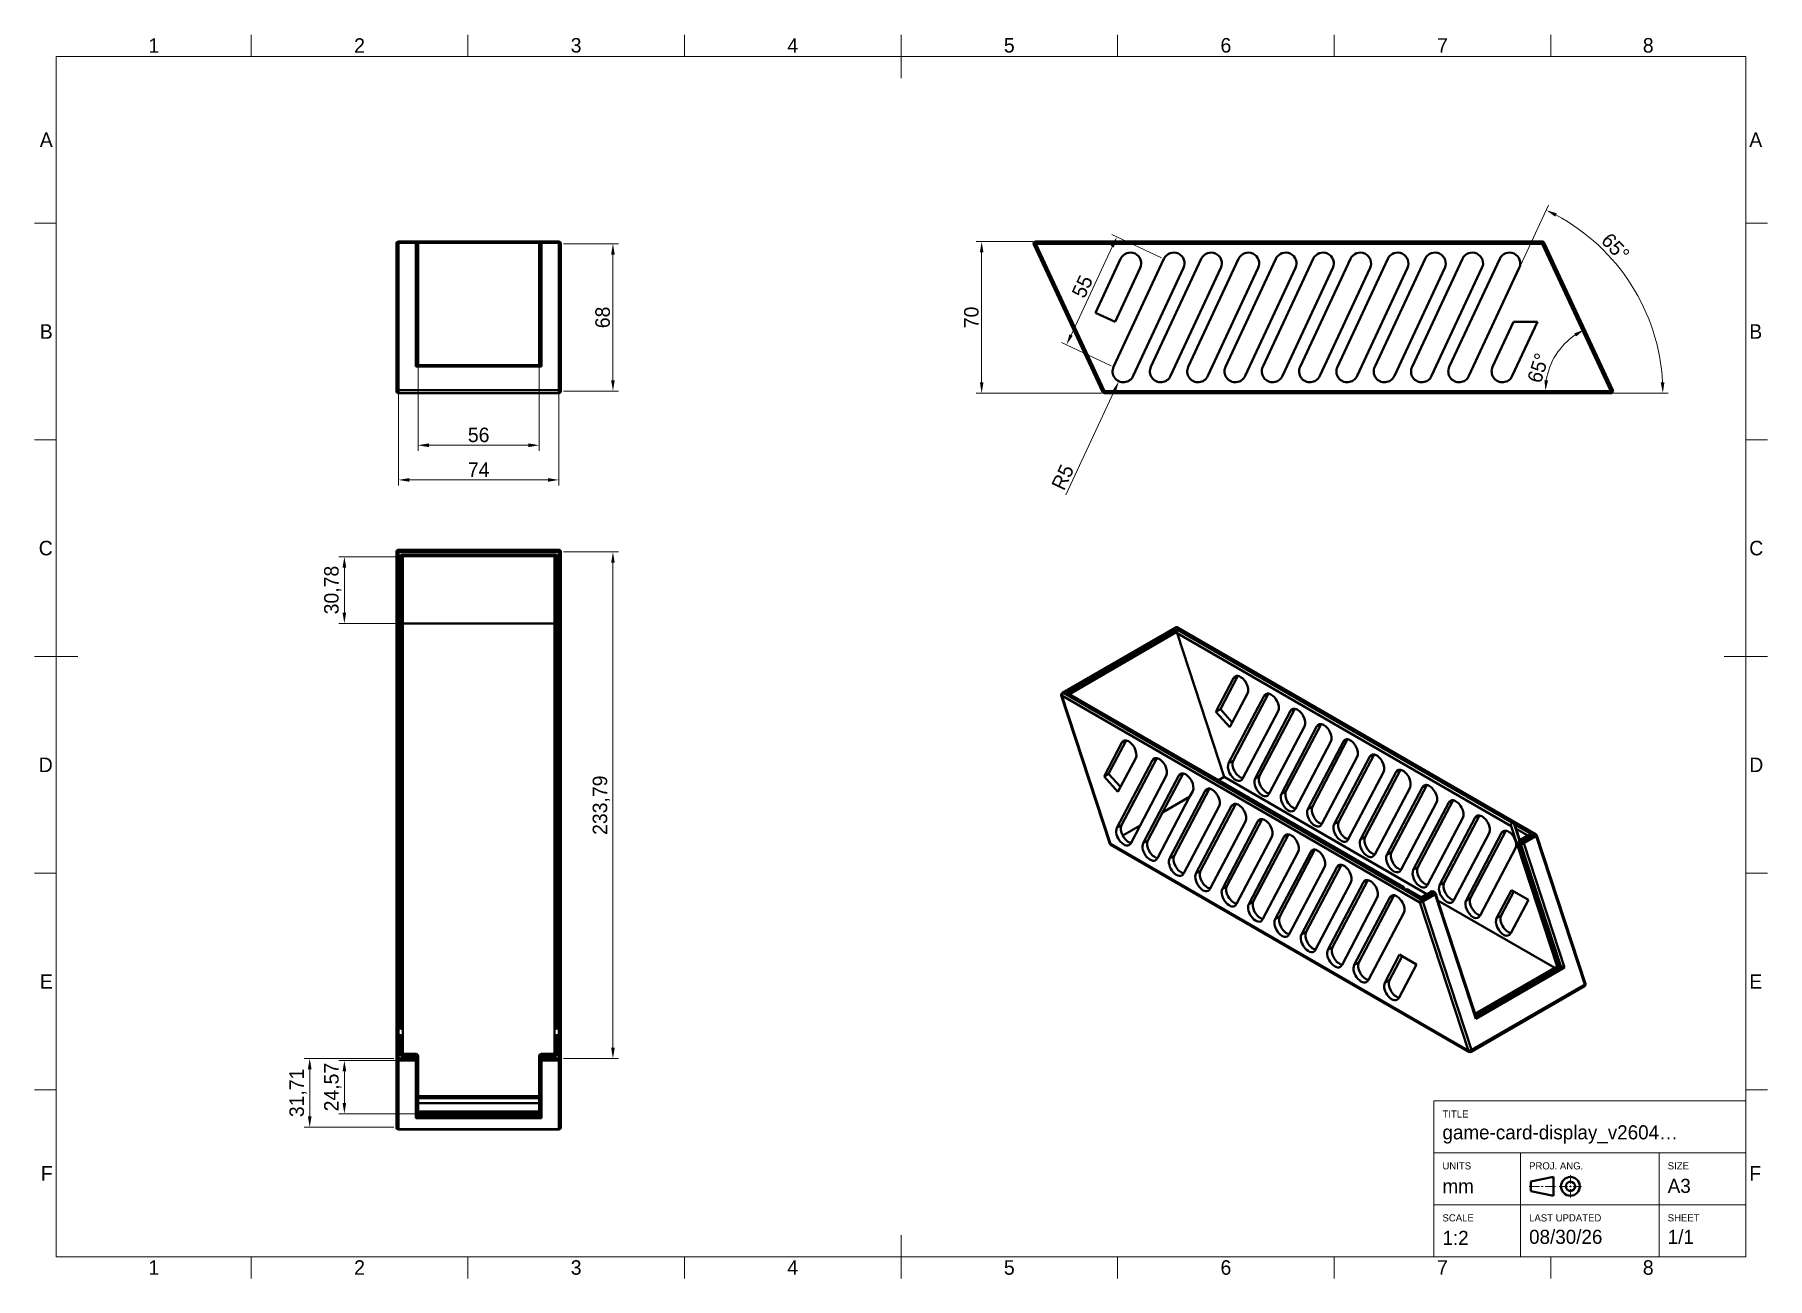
# Model space of a CAD drawing. Header units: millimetres. Extents: x 15 to 415, y 5 to 292.
import ezdxf

# ---------------------------------------------------------------- set-up
doc = ezdxf.new("R2010")
doc.units = ezdxf.units.MM
for name, color, linetype in [('Annotations', 7, 'Continuous'), ('Border', 7, 'Continuous'), ('Geometries', 7, 'Continuous')]:
    doc.layers.add(name, color=color, linetype=linetype)
doc.styles.add('Shapr0', font='txt', dxfattribs={"height": 3.3495})
doc.styles.add('Shapr10', font='txt', dxfattribs={"height": 3.3495})
doc.styles.add('Shapr11', font='txt', dxfattribs={"height": 3.3495})
doc.styles.add('Shapr13', font='txt', dxfattribs={"height": 3.3495})
doc.styles.add('Shapr14', font='txt', dxfattribs={"height": 3.3495})
doc.styles.add('Shapr15', font='txt', dxfattribs={"height": 3.3495})
doc.styles.add('Shapr16', font='txt', dxfattribs={"height": 3.3495})
doc.styles.add('Shapr17', font='txt', dxfattribs={"height": 3.3495})
doc.styles.add('Shapr2', font='txt', dxfattribs={"height": 3.3495})
doc.styles.add('Shapr3', font='txt', dxfattribs={"height": 3.3495})
doc.styles.add('Shapr38', font='txt', dxfattribs={"height": 3.3495})
doc.styles.add('Shapr4', font='txt', dxfattribs={"height": 3.3495})
doc.styles.add('Shapr5', font='txt', dxfattribs={"height": 3.3495})
doc.styles.add('Shapr6', font='txt', dxfattribs={"height": 3.3495})
doc.styles.add('Shapr7', font='txt', dxfattribs={"height": 3.3495})
doc.styles.add('Shapr8', font='txt', dxfattribs={"height": 3.3495})
doc.styles.add('Shapr9', font='txt', dxfattribs={"height": 3.3495})
doc.dimstyles.new('ISO-25', dxfattribs={"dimtxt": 2.5, "dimasz": 2.5, "dimexe": 1.25, "dimexo": 0.625, "dimtad": 1, "dimtxsty": 'Standard', "dimcen": 2.5, "dimadec": 0, "dimazin": 0, "dimtfac": 1, "dimtmove": 0, "dimatfit": 3, "dimfxl": 1, "dimarcsym": 0})

msp = doc.modelspace()

# ---------------------------------------------------------------- texts
at = {"layer": 'Border', "linetype": 'Continuous', "lineweight": 15, "char_height": 3.3495, "width": 3.3495, "style": 'Shapr0'}
for s, insert, attachment_point in [('1', (42.5, 287.8252), 8), ('2', (90, 287.8252), 8), ('3', (140, 287.8252), 8), ('4', (190, 287.8252), 8), ('5', (240, 287.8252), 8), ('6', (290, 287.8252), 8), ('7', (340, 287.8252), 8), ('8', (387.5, 287.8252), 8), ('A', (19.1747, 267.75), 6), ('A', (410.8252, 267.75), 4), ('B', (19.1747, 223.5), 6), ('B', (410.8252, 223.5), 4), ('C', (19.1747, 173.5), 6), ('C', (410.8252, 173.5), 4), ('D', (19.1747, 123.5), 6), ('D', (410.8252, 123.5), 4), ('E', (19.1747, 73.5), 6), ('E', (410.8252, 73.5), 4), ('F', (19.1747, 29.25), 6), ('F', (410.8252, 29.25), 4), ('1', (42.5, 9.1747), 2), ('2', (90, 9.1747), 2), ('3', (140, 9.1747), 2), ('4', (190, 9.1747), 2), ('5', (240, 9.1747), 2), ('6', (290, 9.1747), 2), ('7', (340, 9.1747), 2), ('8', (387.5, 9.1747), 2)]:
    msp.add_mtext(s, dxfattribs=dict(at, insert=insert, attachment_point=attachment_point))
at = {"layer": 'Border', "linetype": 'Continuous', "lineweight": 15, "attachment_point": 1}
for s, insert, char_height, style in [('TITLE', (340, 43.75), 1.65, 'Shapr2'), ('game-card-display_v2604…', (340, 40.3195), 3.25, 'Shapr3'), ('UNITS', (340, 31.7828), 1.65, 'Shapr4'), ('PROJ. ANG.', (360, 31.7828), 1.65, 'Shapr6'), ('A3', (392, 27.9645), 3.25, 'Shapr8'), ('SIZE', (392, 31.7828), 1.65, 'Shapr7'), ('mm', (340, 27.9), 3.25, 'Shapr5'), ('SCALE', (340, 19.7828), 1.65, 'Shapr9'), ('1:2', (340, 15.9645), 3.25, 'Shapr10'), ('08/30/26', (360, 16.2043), 3.25, 'Shapr38'), ('LAST UPDATED', (360, 19.7828), 1.65, 'Shapr11'), ('SHEET', (392, 19.7828), 1.65, 'Shapr13'), ('1/1', (392, 16.2043), 3.25, 'Shapr14')]:
    msp.add_mtext(s, dxfattribs=dict(at, insert=insert, char_height=char_height, style=style))

# ---------------------------------------------------------------- blocks, each defined once
blk = doc.blocks.new('*D2')
at = {"layer": 'Annotations', "color": 0, "linetype": 'Continuous', "lineweight": 15}
for p, q in [((137.12, 172.63), (149.75, 172.63)), ((148.5, 170.13), (148.5, 58.23)), ((137.12, 55.73), (149.75, 55.73))]:
    blk.add_line(p, q, dxfattribs=at)
at = {"layer": 'Annotations', "color": 0}
for points in [[(148.92, 170.13), (148.08, 170.13), (148.5, 172.63)], [(148.08, 58.23), (148.92, 58.23), (148.5, 55.73)]]:
    blk.add_solid(points, dxfattribs=at)
at = {"layer": 'Defpoints', "color": 0}
for p in [(136.5, 172.63), (136.5, 55.73), (148.5, 55.73)]:
    blk.add_point(p, dxfattribs=at)
at = {"layer": 'Annotations', "color": 0, "lineweight": 15, "insert": (145.81, 114.18), "char_height": 3.349, "attachment_point": 5, "rotation": 90, "style": 'Shapr17'}
blk.add_mtext('\\A1;233,79', dxfattribs=at)
blk = doc.blocks.new('*D3')
at = {"layer": 'Annotations', "color": 0, "linetype": 'Continuous', "lineweight": 15}
for p, q in [((99, 209.34), (99, 188)), ((136, 209.34), (136, 188)), ((101.5, 189.25), (133.5, 189.25))]:
    blk.add_line(p, q, dxfattribs=at)
at = {"layer": 'Annotations', "color": 0}
for points in [[(101.5, 189.67), (101.5, 188.83), (99, 189.25)], [(133.5, 188.83), (133.5, 189.67), (136, 189.25)]]:
    blk.add_solid(points, dxfattribs=at)
at = {"layer": 'Defpoints', "color": 0}
for p in [(99, 209.96), (136, 209.96), (136, 189.25)]:
    blk.add_point(p, dxfattribs=at)
at = {"layer": 'Annotations', "color": 0, "lineweight": 15, "insert": (117.5, 191.62), "char_height": 3.349, "attachment_point": 5, "style": 'Shapr15'}
blk.add_mtext('\\A1;74', dxfattribs=at)
blk = doc.blocks.new('*D4')
at = {"layer": 'Annotations', "color": 0, "linetype": 'Continuous', "lineweight": 15}
for p, q in [((137.12, 243.75), (149.75, 243.75)), ((148.5, 241.25), (148.5, 212.25)), ((137.12, 209.75), (149.75, 209.75))]:
    blk.add_line(p, q, dxfattribs=at)
at = {"layer": 'Annotations', "color": 0}
for points in [[(148.92, 241.25), (148.08, 241.25), (148.5, 243.75)], [(148.08, 212.25), (148.92, 212.25), (148.5, 209.75)]]:
    blk.add_solid(points, dxfattribs=at)
at = {"layer": 'Defpoints', "color": 0}
for p in [(136.5, 243.75), (136.5, 209.75), (148.5, 209.75)]:
    blk.add_point(p, dxfattribs=at)
at = {"layer": 'Annotations', "color": 0, "lineweight": 15, "insert": (146.13, 226.75), "char_height": 3.349, "attachment_point": 5, "rotation": 90, "style": 'Shapr15'}
blk.add_mtext('\\A1;68', dxfattribs=at)
blk = doc.blocks.new('*D5')
at = {"layer": 'Annotations', "color": 0, "linetype": 'Continuous', "lineweight": 15}
for p, q in [((103.5, 215.12), (103.5, 196)), ((131.5, 215.12), (131.5, 196)), ((106, 197.25), (129, 197.25))]:
    blk.add_line(p, q, dxfattribs=at)
at = {"layer": 'Annotations', "color": 0}
for points in [[(106, 197.67), (106, 196.83), (103.5, 197.25)], [(129, 196.83), (129, 197.67), (131.5, 197.25)]]:
    blk.add_solid(points, dxfattribs=at)
at = {"layer": 'Defpoints', "color": 0}
for p in [(103.5, 215.75), (131.5, 215.75), (131.5, 197.25)]:
    blk.add_point(p, dxfattribs=at)
at = {"layer": 'Annotations', "color": 0, "lineweight": 15, "insert": (117.5, 199.62), "char_height": 3.349, "attachment_point": 5, "style": 'Shapr15'}
blk.add_mtext('\\A1;56', dxfattribs=at)
blk = doc.blocks.new('*D6')
at = {"layer": 'Annotations', "color": 0, "linetype": 'Continuous', "lineweight": 15}
for p, q in [((275.14, 240.53), (263.7, 245.87)), ((263.77, 243.07), (254.26, 222.68)), ((263.52, 215.61), (252.08, 220.94))]:
    blk.add_line(p, q, dxfattribs=at)
at = {"layer": 'Annotations', "color": 0}
for points in [[(264.15, 242.9), (263.4, 243.25), (264.83, 245.34)], [(253.89, 222.86), (254.64, 222.51), (253.21, 220.42)]]:
    blk.add_solid(points, dxfattribs=at)
at = {"layer": 'Defpoints', "color": 0}
for p in [(275.71, 240.27), (253.21, 220.42), (264.08, 215.34)]:
    blk.add_point(p, dxfattribs=at)
at = {"layer": 'Annotations', "color": 0, "lineweight": 15, "insert": (256.87, 233.88), "char_height": 3.349, "attachment_point": 5, "rotation": 65, "style": 'Shapr16'}
blk.add_mtext('\\A1;55', dxfattribs=at)
blk = doc.blocks.new('*D7')
at = {"layer": 'Annotations', "color": 0, "linetype": 'Continuous', "lineweight": 15}
for p, q in [((245.5, 244.25), (232.37, 244.25)), ((233.62, 211.75), (233.62, 241.75)), ((261.35, 209.25), (232.37, 209.25))]:
    blk.add_line(p, q, dxfattribs=at)
at = {"layer": 'Annotations', "color": 0}
for points in [[(234.04, 241.75), (233.21, 241.75), (233.62, 244.25)], [(233.21, 211.75), (234.04, 211.75), (233.62, 209.25)]]:
    blk.add_solid(points, dxfattribs=at)
at = {"layer": 'Defpoints', "color": 0}
for p in [(233.62, 244.25), (246.12, 244.25), (261.98, 209.25)]:
    blk.add_point(p, dxfattribs=at)
at = {"layer": 'Annotations', "color": 0, "lineweight": 15, "insert": (231.25, 226.75), "char_height": 3.349, "attachment_point": 5, "rotation": 90, "style": 'Shapr16'}
blk.add_mtext('\\A1;70', dxfattribs=at)
blk = doc.blocks.new('*D8')
at = {"layer": 'Annotations', "color": 0, "linetype": 'Continuous', "lineweight": 15}
for p, q in [((97.88, 55.73), (77.25, 55.73)), ((78.5, 53.23), (78.5, 42.37)), ((97.88, 39.87), (77.25, 39.87))]:
    blk.add_line(p, q, dxfattribs=at)
at = {"layer": 'Annotations', "color": 0}
for points in [[(78.92, 53.23), (78.08, 53.23), (78.5, 55.73)], [(78.08, 42.37), (78.92, 42.37), (78.5, 39.87)]]:
    blk.add_solid(points, dxfattribs=at)
at = {"layer": 'Defpoints', "color": 0}
for p in [(98.5, 55.73), (78.5, 39.87), (98.5, 39.87)]:
    blk.add_point(p, dxfattribs=at)
at = {"layer": 'Annotations', "color": 0, "lineweight": 15, "insert": (75.81, 47.8), "char_height": 3.349, "attachment_point": 5, "rotation": 90, "style": 'Shapr17'}
blk.add_mtext('\\A1;31,71', dxfattribs=at)
blk = doc.blocks.new('*D9')
at = {"layer": 'Annotations', "color": 0, "linetype": 'Continuous', "lineweight": 15}
for p, q in [((102.38, 55.28), (85.25, 55.28)), ((86.5, 52.78), (86.5, 45.49)), ((102.88, 42.99), (85.25, 42.99))]:
    blk.add_line(p, q, dxfattribs=at)
at = {"layer": 'Annotations', "color": 0}
for points in [[(86.92, 52.78), (86.08, 52.78), (86.5, 55.28)], [(86.08, 45.49), (86.92, 45.49), (86.5, 42.99)]]:
    blk.add_solid(points, dxfattribs=at)
at = {"layer": 'Defpoints', "color": 0}
for p in [(103, 55.28), (86.5, 42.99), (103.5, 42.99)]:
    blk.add_point(p, dxfattribs=at)
at = {"layer": 'Annotations', "color": 0, "lineweight": 15, "insert": (83.81, 49.13), "char_height": 3.349, "attachment_point": 5, "rotation": 90, "style": 'Shapr17'}
blk.add_mtext('\\A1;24,57', dxfattribs=at)
blk = doc.blocks.new('*D10')
at = {"layer": 'Annotations', "color": 0, "linetype": 'Continuous', "lineweight": 15}
for p, q in [((99.38, 171.52), (85.25, 171.52)), ((86.5, 158.63), (86.5, 169.02)), ((99.38, 156.13), (85.25, 156.13))]:
    blk.add_line(p, q, dxfattribs=at)
at = {"layer": 'Annotations', "color": 0}
for points in [[(86.92, 169.02), (86.08, 169.02), (86.5, 171.52)], [(86.08, 158.63), (86.92, 158.63), (86.5, 156.13)]]:
    blk.add_solid(points, dxfattribs=at)
at = {"layer": 'Defpoints', "color": 0}
for p in [(86.5, 171.52), (100, 171.52), (100, 156.13)]:
    blk.add_point(p, dxfattribs=at)
at = {"layer": 'Annotations', "color": 0, "lineweight": 15, "insert": (83.81, 163.83), "char_height": 3.349, "attachment_point": 5, "rotation": 90, "style": 'Shapr17'}
blk.add_mtext('\\A1;30,78', dxfattribs=at)
blk = doc.blocks.new('*D11')
at = {"layer": 'Annotations', "color": 0, "linetype": 'Continuous', "lineweight": 15}
blk.add_line((264.24, 209.76), (253.05, 185.78), dxfattribs=at)
at = {"layer": 'Annotations', "color": 0}
blk.add_solid([(264.61, 209.58), (263.86, 209.93), (265.29, 212.02)], dxfattribs=at)
at = {"layer": 'Defpoints', "color": 0}
for p in [(265.29, 212.02), (266.35, 214.29)]:
    blk.add_point(p, dxfattribs=at)
at = {"layer": 'Annotations', "color": 0, "lineweight": 15, "insert": (252.34, 189.87), "char_height": 3.349, "attachment_point": 5, "rotation": 65, "style": 'Shapr16'}
blk.add_mtext('\\A1;R5', dxfattribs=at)
blk = doc.blocks.new('*D12')
at = {"layer": 'Annotations', "color": 0, "linetype": 'Continuous', "lineweight": 15}
blk.add_arc((379.43, 209.75), 15.66, 124.1573, 170.8427, dxfattribs=at)
at = {"layer": 'Annotations', "color": 0}
for points in [[(370.84, 222.35), (370.43, 223.07), (372.81, 223.94)], [(363.55, 212.28), (364.38, 212.21), (363.77, 209.75)]]:
    blk.add_solid(points, dxfattribs=at)
at = {"layer": 'Defpoints', "color": 0}
for p in [(363.47, 243.96), (368.04, 220.5), (261.98, 209.75), (378.88, 209.75), (379.33, 209.96)]:
    blk.add_point(p, dxfattribs=at)
at = {"layer": 'Annotations', "color": 0, "lineweight": 15, "insert": (362.12, 215.09), "char_height": 3.349, "attachment_point": 5, "rotation": 72.8373, "style": 'Shapr16'}
blk.add_mtext('\\A1;65%%d', dxfattribs=at)
blk = doc.blocks.new('*D13')
at = {"layer": 'Annotations', "color": 0, "linetype": 'Continuous', "lineweight": 15}
for p, q in [((358, 238.72), (364.49, 252.63)), ((379.5, 209.25), (392.13, 209.25))]:
    blk.add_line(p, q, dxfattribs=at)
blk.add_arc((344.26, 209.25), 46.62, 3.073, 61.927, dxfattribs=at)
at = {"layer": 'Annotations', "color": 0}
for points in [[(366.38, 250.76), (366.01, 250.01), (363.96, 251.5)], [(390.39, 211.74), (391.23, 211.76), (390.88, 209.25)]]:
    blk.add_solid(points, dxfattribs=at)
at = {"layer": 'Defpoints', "color": 0}
for p in [(357.74, 238.16), (387.58, 226.46), (346.12, 213.23), (261.98, 209.25), (378.88, 209.25)]:
    blk.add_point(p, dxfattribs=at)
at = {"layer": 'Annotations', "color": 0, "lineweight": 15, "insert": (379.93, 242.95), "char_height": 3.349, "attachment_point": 5, "rotation": 313.3751, "style": 'Shapr16'}
blk.add_mtext('\\A1;65%%d', dxfattribs=at)
blk = doc.blocks.new('*U14')
at = {"layer": 'Border', "linetype": 'Continuous', "lineweight": 15}
for p, q in [((410, 46), (338, 46)), ((338, 10), (338, 46)), ((410, 10), (410, 46)), ((410, 34), (338, 34)), ((358, 10), (358, 34)), ((390, 10), (390, 34)), ((369.53, 26.88), (369.53, 28.83)), ((360, 26.23), (362.38, 26.23)), ((362.82, 26.23), (363.25, 26.23)), ((366.07, 26.23), (363.68, 26.23)), ((368.88, 26.23), (366.93, 26.23)), ((369.32, 26.23), (369.75, 26.23)), ((369.53, 26.02), (369.53, 26.45)), ((369.53, 25.58), (369.53, 23.63)), ((370.18, 26.23), (372.13, 26.23)), ((410, 22), (338, 22)), ((410, 10), (338, 10))]:
    blk.add_line(p, q, dxfattribs=at)
at = {"layer": 'Border', "linetype": 'Continuous', "lineweight": 40}
for p, q in [((360.43, 27.32), (365.63, 28.4)), ((365.63, 28.4), (365.63, 24.07)), ((360.43, 27.32), (360.43, 25.15)), ((360.43, 25.15), (365.63, 24.07))]:
    blk.add_line(p, q, dxfattribs=at)
for radius in [2.17, 1.08]:
    blk.add_circle((369.53, 26.23), radius, dxfattribs=at)

# ---------------------------------------------------------------- dimensions: what is measured, and where the dimension line sits
at = {"layer": 'Annotations', "linetype": 'Continuous', "lineweight": 15}
for base, line1, line2, picture, middle in [((387.5819, 226.4613), ((378.8755, 209.25), (261.9789, 209.25)), ((357.7372, 238.1552), (346.1152, 213.2317)), '*D13', (378.1431, 241.2653)), ((368.0375, 220.4957), ((363.4742, 243.9613), (379.3287, 209.9613)), ((261.9789, 209.75), (378.8755, 209.75)), '*D12', (364.4658, 214.3707))]:
    dim = msp.add_angular_dim_2l(base=base, line1=line1, line2=line2, dimstyle='ISO-25', override={"dimscale": 1, "dimgap": 0.7, "dimlfac": 2, "dimrnd": 0.01, "dimdsep": 44, "dimtxsty": 'Shapr16', "dimaunit": 0, "dimadec": 2, "dimazin": 2, "dimtol": 0, "dimlim": 0, "dimtp": 0, "dimtm": 0, "dimtfac": 0.6, "dimtdec": 8, "dimfrac": 2, "dimtolj": 1, "dimlwd": 15, "dimlwe": 15}, dxfattribs=at)
    dim.commit()
    dim.dimension.update_dxf_attribs({"geometry": picture, "text_midpoint": middle, "dimtype": 162})
for base, p1, p2, angle, override, picture, middle, dimtype in [((233.6245, 244.25), (261.9789, 209.25), (246.1245, 244.25), 90, {"dimscale": 1, "dimgap": 0.7, "dimdec": 2, "dimlfac": 2, "dimrnd": 0.01, "dimzin": 8, "dimdsep": 44, "dimtxsty": 'Shapr16', "dimse1": 0, "dimse2": 0, "dimadec": 2, "dimtol": 0, "dimlim": 0, "dimtp": 0, "dimtm": 0, "dimtfac": 0.6, "dimtdec": 8, "dimfrac": 2, "dimtolj": 1, "dimlwd": 15, "dimlwe": 15}, '*D7', (233.6245, 226.75), 160), ((253.2079, 220.4162), (275.7056, 240.2683), (264.0836, 215.3448), 245, {"dimscale": 1, "dimgap": 0.7, "dimdec": 2, "dimlfac": 2, "dimrnd": 0.01, "dimzin": 8, "dimdsep": 44, "dimtxsty": 'Shapr16', "dimadec": 2, "dimtol": 0, "dimlim": 0, "dimtp": 0, "dimtm": 0, "dimtfac": 0.6, "dimtdec": 8, "dimfrac": 2, "dimtolj": 1, "dimlwd": 15, "dimlwe": 15}, '*D6', (259.0189, 232.878), 161), ((148.5, 209.75), (136.5, 243.75), (136.5, 209.75), 90, {"dimscale": 1, "dimgap": 0.7, "dimdec": 2, "dimlfac": 2, "dimrnd": 0.01, "dimzin": 8, "dimdsep": 44, "dimtxsty": 'Shapr15', "dimse1": 0, "dimse2": 0, "dimadec": 2, "dimtol": 0, "dimlim": 0, "dimtp": 0, "dimtm": 0, "dimtfac": 0.6, "dimtdec": 8, "dimfrac": 2, "dimtolj": 1, "dimlwd": 15, "dimlwe": 15}, '*D4', (148.5, 226.75), 160), ((148.5, 55.7289), (136.5, 172.6255), (136.5, 55.7289), 90, {"dimscale": 1, "dimgap": 0.7, "dimdec": 2, "dimlfac": 2, "dimrnd": 0.01, "dimzin": 8, "dimdsep": 44, "dimtxsty": 'Shapr17', "dimse1": 0, "dimse2": 0, "dimadec": 2, "dimtol": 0, "dimlim": 0, "dimtp": 0, "dimtm": 0, "dimtfac": 0.6, "dimtdec": 8, "dimfrac": 2, "dimtolj": 1, "dimlwd": 15, "dimlwe": 15}, '*D2', (148.5, 114.1772), 160), ((86.5, 171.5222), (100, 156.134), (100, 171.5222), 90, {"dimscale": 1, "dimgap": 0.7, "dimdec": 2, "dimlfac": 2, "dimrnd": 0.01, "dimzin": 8, "dimdsep": 44, "dimtxsty": 'Shapr17', "dimse1": 0, "dimse2": 0, "dimadec": 2, "dimtol": 0, "dimlim": 0, "dimtp": 0, "dimtm": 0, "dimtfac": 0.6, "dimtdec": 8, "dimfrac": 2, "dimtolj": 1, "dimlwd": 15, "dimlwe": 15}, '*D10', (86.5, 163.8281), 160), ((78.5, 39.8745), (98.5, 55.7289), (98.5, 39.8745), 90, {"dimscale": 1, "dimgap": 0.7, "dimdec": 2, "dimlfac": 2, "dimrnd": 0.01, "dimzin": 8, "dimdsep": 44, "dimtxsty": 'Shapr17', "dimse1": 0, "dimse2": 0, "dimadec": 2, "dimtol": 0, "dimlim": 0, "dimtp": 0, "dimtm": 0, "dimtfac": 0.6, "dimtdec": 8, "dimfrac": 2, "dimtolj": 1, "dimlwd": 15, "dimlwe": 15}, '*D8', (78.5, 47.8017), 160), ((86.5, 42.9908), (103, 55.2758), (103.5, 42.9908), 90, {"dimscale": 1, "dimgap": 0.7, "dimdec": 2, "dimlfac": 2, "dimrnd": 0.01, "dimzin": 8, "dimdsep": 44, "dimtxsty": 'Shapr17', "dimse1": 0, "dimse2": 0, "dimadec": 2, "dimtol": 0, "dimlim": 0, "dimtp": 0, "dimtm": 0, "dimtfac": 0.6, "dimtdec": 8, "dimfrac": 2, "dimtolj": 1, "dimlwd": 15, "dimlwe": 15}, '*D9', (86.5, 49.1333), 160)]:
    dim = msp.add_linear_dim(base=base, p1=p1, p2=p2, angle=angle, dimstyle='ISO-25', override=override, dxfattribs=at)
    dim.commit()
    dim.dimension.update_dxf_attribs({"geometry": picture, "text_midpoint": middle, "dimtype": dimtype})
for base, p1, p2, picture, middle in [((131.5, 197.25), (103.5, 215.75), (131.5, 215.75), '*D5', (117.5, 197.25)), ((136, 189.25), (99, 209.9613), (136, 209.9613), '*D3', (117.5, 189.25))]:
    dim = msp.add_linear_dim(base=base, p1=p1, p2=p2, dimstyle='ISO-25', override={"dimscale": 1, "dimgap": 0.7, "dimdec": 2, "dimlfac": 2, "dimrnd": 0.01, "dimzin": 8, "dimdsep": 44, "dimtxsty": 'Shapr15', "dimse1": 0, "dimse2": 0, "dimadec": 2, "dimtol": 0, "dimlim": 0, "dimtp": 0, "dimtm": 0, "dimtfac": 0.6, "dimtdec": 8, "dimfrac": 2, "dimtolj": 1, "dimlwd": 15, "dimlwe": 15}, dxfattribs=at)
    dim.commit()
    dim.dimension.update_dxf_attribs({"geometry": picture, "text_midpoint": middle, "dimtype": 160})
dim = msp.add_radius_dim(center=(266.3494, 214.2883), mpoint=(265.2928, 212.0225), dimstyle='ISO-25', override={"dimscale": 1, "dimgap": 0.7, "dimdec": 2, "dimlfac": 2, "dimrnd": 0.01, "dimzin": 8, "dimdsep": 44, "dimtxsty": 'Shapr16', "dimcen": 0, "dimadec": 2, "dimtol": 0, "dimlim": 0, "dimtp": 0, "dimtm": 0, "dimtfac": 0.6, "dimtdec": 8, "dimtofl": 0, "dimfrac": 2, "dimtolj": 1, "dimlwd": 15, "dimlwe": 15}, dxfattribs=at)
dim.commit()
dim.dimension.update_dxf_attribs({"geometry": '*D11', "text_midpoint": (254.4964, 188.8694), "dimtype": 164})

# ---------------------------------------------------------------- linework, layer by layer
at = {"layer": 'Border', "linetype": 'Continuous', "lineweight": 15}
for p, q in [((65, 287), (65, 292)), ((115, 287), (115, 292)), ((165, 287), (165, 292)), ((215, 282), (215, 292)), ((265, 287), (265, 292)), ((315, 287), (315, 292)), ((365, 287), (365, 292)), ((410, 287), (20, 287)), ((20, 287), (20, 10)), ((410, 10), (410, 287)), ((20, 248.5), (15, 248.5)), ((410, 248.5), (415, 248.5)), ((20, 198.5), (15, 198.5)), ((410, 198.5), (415, 198.5)), ((25, 148.5), (15, 148.5)), ((405, 148.5), (415, 148.5)), ((20, 98.5), (15, 98.5)), ((410, 98.5), (415, 98.5)), ((20, 48.5), (15, 48.5)), ((410, 48.5), (415, 48.5)), ((215, 15), (215, 5)), ((20, 10), (410, 10)), ((65, 10), (65, 5)), ((115, 10), (115, 5)), ((165, 10), (165, 5)), ((265, 10), (265, 5)), ((315, 10), (315, 5)), ((365, 10), (365, 5))]:
    msp.add_line(p, q, dxfattribs=at)
at = {"layer": 'Geometries', "linetype": 'Continuous', "lineweight": 40}
for p, q in [((99, 244.25), (99, 243.9613)), ((99, 244.25), (103, 244.25)), ((103, 244.25), (132, 244.25)), ((103, 243.9613), (103, 244.25)), ((132, 244.25), (132, 243.9613)), ((132, 244.25), (136, 244.25)), ((136, 244.25), (136, 243.9613)), ((246.1245, 244.25), (246.1245, 243.75)), ((246.1245, 244.25), (356.1251, 244.25)), ((356.1251, 244.25), (357.6699, 244.25)), ((356.1251, 244.25), (356.1252, 244.2499)), ((356.1252, 244.2499), (357.6699, 244.2499)), ((357.6699, 244.25), (363.0211, 244.25)), ((357.6699, 244.2499), (357.6699, 244.25)), ((363.0211, 244.25), (363.0211, 243.75)), ((98.5, 209.75), (98.5, 243.75)), ((103, 243.9613), (99, 243.9613)), ((99, 243.9613), (99, 209.9613)), ((103, 215.4613), (103, 243.9613)), ((131.5468, 243.9613), (103.4532, 243.9613)), ((103.5, 243.75), (103.5, 215.75)), ((131.5, 215.75), (131.5, 243.75)), ((132, 243.9613), (132, 215.4613)), ((136, 243.9613), (132, 243.9613)), ((136, 209.9613), (136, 243.9613)), ((136.5, 243.75), (136.5, 209.75)), ((246.1245, 243.75), (245.6713, 243.5387)), ((261.5258, 209.5387), (245.6713, 243.5387)), ((363.0211, 243.75), (246.1245, 243.75)), ((246.1245, 243.75), (261.9789, 209.75)), ((265.7056, 240.2683), (259.8946, 227.8065)), ((275.7056, 240.2683), (264.0836, 215.3448)), ((284.3167, 240.2683), (272.6947, 215.3448)), ((292.9278, 240.2683), (281.3058, 215.3448)), ((301.5389, 240.2683), (289.9169, 215.3448)), ((310.1501, 240.2683), (298.5281, 215.3448)), ((318.7612, 240.2683), (307.1392, 215.3448)), ((327.3723, 240.2683), (315.7503, 215.3448)), ((335.9834, 240.2683), (324.3614, 215.3448)), ((344.5945, 240.2683), (332.9725, 215.3448)), ((353.2056, 240.2683), (341.5836, 215.3448)), ((363.4742, 243.9613), (363.0211, 243.75)), ((378.8755, 209.75), (363.0211, 243.75)), ((363.4742, 243.9613), (379.3287, 209.9613)), ((270.2372, 238.1552), (264.4262, 225.6935)), ((280.2372, 238.1552), (268.6152, 213.2317)), ((288.8483, 238.1552), (277.2263, 213.2317)), ((297.4594, 238.1552), (285.8374, 213.2317)), ((306.0705, 238.1552), (294.4485, 213.2317)), ((314.6816, 238.1552), (303.0596, 213.2317)), ((323.2927, 238.1552), (311.6707, 213.2317)), ((331.9038, 238.1552), (320.2818, 213.2317)), ((340.5149, 238.1552), (328.8929, 213.2317)), ((349.126, 238.1552), (337.504, 213.2317)), ((357.7372, 238.1552), (346.1152, 213.2317)), ((264.4262, 225.6935), (259.8946, 227.8065)), ((356.4093, 225.6935), (351.5836, 215.3448)), ((361.9262, 225.6935), (356.1152, 213.2317)), ((356.4093, 225.6935), (361.9262, 225.6935)), ((132, 215.4613), (103, 215.4613)), ((103.4532, 215.75), (103.5, 215.75)), ((103.5, 215.75), (131.5, 215.75)), ((131.5, 215.75), (131.5468, 215.75)), ((99, 209.9613), (136, 209.9613)), ((99, 209.25), (99, 209.9613)), ((136, 209.25), (99, 209.25)), ((136, 209.25), (136, 209.9613)), ((261.5258, 209.5387), (261.9789, 209.75)), ((261.9789, 209.75), (261.9789, 209.25)), ((261.9789, 209.75), (378.8755, 209.75)), ((378.8755, 209.25), (261.9789, 209.25)), ((378.8755, 209.75), (379.3287, 209.9613)), ((378.8755, 209.75), (378.8755, 209.25)), ((98.5, 55.7289), (98.5, 172.6255)), ((99, 172.6255), (98.5, 172.6255)), ((136, 173.1255), (99, 173.1255)), ((99, 172.6255), (99, 173.1255)), ((136, 172.6255), (99, 172.6255)), ((99, 172.6255), (99, 62.6249)), ((99.5, 172.0739), (135.5, 172.0739)), ((99.5, 62.6249), (99.5, 172.0739)), ((99.9532, 171.6207), (99.5, 172.0739)), ((135.5, 172.0739), (135.0468, 171.6207)), ((135.5, 172.0739), (135.5, 62.6249)), ((136, 172.6255), (136, 173.1255)), ((136, 55.7289), (136, 172.6255)), ((136.5, 172.6255), (136, 172.6255)), ((136.5, 172.6255), (136.5, 55.7289)), ((135.0468, 171.6207), (99.9532, 171.6207)), ((100, 171.5222), (100, 156.134)), ((135, 156.134), (135, 171.5222)), ((135, 156.134), (100, 156.134)), ((100, 156.134), (100, 62.3917)), ((135, 62.3917), (135, 156.134)), ((278.3969, 155.2137), (252.2339, 140.1086)), ((278.6469, 155.189), (252.4839, 140.0838)), ((253.2276, 140.0627), (278.6834, 154.7596)), ((278.6834, 154.1539), (253.8986, 139.8444)), ((361.3053, 107.4661), (278.6469, 155.189)), ((278.6834, 154.7596), (356.0755, 110.0773)), ((278.6834, 154.7596), (278.6834, 154.1539)), ((355.8869, 109.3697), (278.72, 153.922)), ((278.72, 153.922), (289.601, 120.6955)), ((361.5553, 107.4909), (278.8969, 155.2137)), ((288.7374, 136.3454), (292.777, 144.0162)), ((292.6408, 144.0294), (291.7857, 143.5357)), ((252.4839, 140.0838), (330.2661, 95.1762)), ((330.6197, 95.3803), (253.2276, 140.0627)), ((287.6767, 135.7331), (291.7857, 143.5357)), ((252.0088, 139.5199), (263.2196, 105.2865)), ((252.1304, 139.4714), (263.3412, 105.238)), ((334.7888, 91.7486), (252.1304, 139.4714)), ((253.8986, 139.8444), (253.7276, 139.9431)), ((288.3333, 119.9635), (253.8986, 139.8444)), ((288.7374, 136.3454), (287.6767, 135.7331)), ((288.7374, 136.3454), (291.4767, 133.2889)), ((290.6388, 123.848), (298.8568, 139.4532)), ((291.4767, 133.2889), (294.99, 139.9604)), ((291.6995, 124.4603), (299.848, 139.9337)), ((297.7884, 120.9449), (305.937, 136.4183)), ((299.7119, 139.9469), (298.8568, 139.4532)), ((305.8008, 136.4314), (304.9458, 135.9377)), ((287.6767, 135.7331), (290.881, 132.1577)), ((290.881, 132.1577), (291.4767, 133.2889)), ((293.9125, 120.4045), (302.0611, 135.8779)), ((296.7278, 120.3325), (304.9458, 135.9377)), ((300.0015, 116.889), (308.1501, 132.3624)), ((302.8168, 116.817), (311.0348, 132.4223)), ((303.8774, 117.4294), (312.026, 132.9028)), ((311.8898, 132.9159), (311.0348, 132.4223)), ((265.9763, 128.6346), (261.8673, 120.832)), ((266.9676, 129.1152), (262.928, 121.4444)), ((266.8314, 129.1283), (265.9763, 128.6346)), ((306.0905, 113.3735), (314.239, 128.8469)), ((308.9057, 113.3015), (317.1237, 128.9068)), ((309.9664, 113.9139), (318.115, 129.3873)), ((317.9788, 129.4005), (317.1237, 128.9068)), ((273.0474, 124.5522), (264.8294, 108.9469)), ((269.1806, 125.0593), (265.6673, 118.3879)), ((274.0386, 125.0327), (265.8901, 109.5593)), ((273.9025, 125.0458), (273.0474, 124.5522)), ((291.6995, 124.4603), (290.6388, 123.848)), ((312.1795, 109.8581), (320.328, 125.3315)), ((314.9947, 109.7861), (323.2127, 125.3913)), ((316.0554, 110.3984), (324.2039, 125.8719)), ((324.0678, 125.885), (323.2127, 125.3913)), ((262.928, 121.4444), (261.8673, 120.832)), ((265.0716, 117.2567), (261.8673, 120.832)), ((265.6673, 118.3879), (262.928, 121.4444)), ((276.2517, 120.9768), (270.2069, 109.4982)), ((279.1364, 121.0367), (270.9184, 105.4314)), ((280.1276, 121.5172), (275.3672, 112.4775)), ((279.9914, 121.5303), (279.1364, 121.0367)), ((289.601, 120.6955), (288.3333, 119.9635)), ((336.3735, 93.6913), (289.601, 120.6955)), ((293.8431, 120.2726), (293.9125, 120.4045)), ((297.7884, 120.9449), (296.7278, 120.3325)), ((318.2684, 106.3426), (326.417, 121.816)), ((321.0837, 106.2706), (329.3017, 121.8759)), ((322.1443, 106.883), (330.2929, 122.3564)), ((330.1567, 122.3695), (329.3017, 121.8759)), ((265.6673, 118.3879), (265.0716, 117.2567)), ((281.616, 116.0853), (274.1921, 101.9879)), ((281.616, 116.0853), (275.3672, 112.4775)), ((285.2254, 117.5212), (277.0074, 101.916)), ((286.2166, 118.0017), (278.068, 102.5283)), ((282.3407, 117.4614), (281.616, 116.0853)), ((286.0804, 118.0149), (285.2254, 117.5212)), ((330.918, 95.3772), (288.3333, 119.9635)), ((299.9321, 116.7572), (300.0015, 116.889)), ((303.8774, 117.4294), (302.8168, 116.817)), ((324.3574, 102.8271), (332.506, 118.3005)), ((327.1727, 102.7551), (335.3907, 118.3604)), ((328.2333, 103.3675), (336.3819, 118.8409)), ((336.2457, 118.8541), (335.3907, 118.3604)), ((275.3672, 112.4775), (271.9791, 106.0438)), ((288.4296, 113.9459), (280.2811, 98.4725)), ((291.3143, 114.0057), (283.0963, 98.4005)), ((292.3056, 114.4863), (284.157, 99.0129)), ((292.1694, 114.4994), (291.3143, 114.0057)), ((306.021, 113.2417), (306.0905, 113.3735)), ((309.9664, 113.9139), (308.9057, 113.3015)), ((330.4464, 99.3117), (338.5949, 114.7851)), ((333.2616, 99.2397), (341.4796, 114.8449)), ((334.3223, 99.852), (342.4709, 115.3254)), ((342.3347, 115.3386), (341.4796, 114.8449)), ((265.8901, 109.5593), (264.8294, 108.9469)), ((270.2069, 109.4982), (266.1751, 107.1705)), ((270.2069, 109.4982), (268.1031, 105.5034)), ((294.5186, 110.4304), (286.3701, 94.957)), ((297.4033, 110.4903), (289.1853, 94.885)), ((298.3945, 110.9708), (290.246, 95.4974)), ((298.2584, 110.9839), (297.4033, 110.4903)), ((312.11, 109.7262), (312.1795, 109.8581)), ((316.0554, 110.3984), (314.9947, 109.7861)), ((336.5354, 95.7962), (344.6839, 111.2696)), ((339.3506, 95.7242), (347.5686, 111.3294)), ((340.4113, 96.3366), (348.5598, 111.81)), ((346.5002, 92.8211), (354.6488, 108.2945)), ((348.4237, 111.8231), (347.5686, 111.3294)), ((354.5126, 108.3076), (353.6576, 107.814)), ((366.4993, 76.9633), (355.8869, 109.3697)), ((356.0755, 110.0773), (356.4233, 110.2781)), ((356.4233, 110.2781), (357.8039, 106.0624)), ((356.4233, 110.2781), (357.5156, 109.6474)), ((359.7081, 107.1635), (356.9791, 108.7391)), ((357.847, 106.089), (356.9791, 108.7391)), ((357.1678, 109.4466), (357.5156, 109.6474)), ((357.1678, 109.4466), (360.5616, 107.4872)), ((263.3412, 105.238), (345.9996, 57.5151)), ((263.4447, 105.0091), (346.1031, 57.2863)), ((268.1031, 105.5034), (268.0337, 105.3716)), ((271.9791, 106.0438), (270.9184, 105.4314)), ((300.6076, 106.9149), (292.459, 91.4415)), ((303.4923, 106.9748), (295.2743, 91.3695)), ((304.4835, 107.4553), (296.335, 91.9819)), ((304.3473, 107.4685), (303.4923, 106.9748)), ((318.199, 106.2107), (318.2684, 106.3426)), ((322.1443, 106.883), (321.0837, 106.2706)), ((342.6243, 92.2807), (350.7729, 107.7541)), ((345.4396, 92.2087), (353.6576, 107.814)), ((348.7133, 88.7652), (356.8619, 104.2386)), ((357.6116, 105.4945), (366.8826, 77.1845)), ((358.1233, 105.2208), (357.7332, 105.446)), ((357.7332, 105.446), (366.9811, 77.2066)), ((357.847, 106.089), (357.8367, 106.0831)), ((359.7081, 107.1635), (357.847, 106.089)), ((360.5616, 107.4872), (358.0867, 106.0584)), ((358.0867, 106.0584), (358.4768, 105.8331)), ((367.3557, 77.0285), (358.1233, 105.2208)), ((358.4768, 105.8331), (361.3053, 107.4661)), ((361.6257, 107.0454), (358.7973, 105.4124)), ((358.7973, 105.4124), (368.1946, 76.7168)), ((360.0616, 107.3677), (359.7081, 107.1635)), ((372.8365, 72.812), (361.6257, 107.0454)), ((372.9912, 72.9801), (361.7804, 107.2135)), ((274.1921, 101.9879), (274.1227, 101.8561)), ((278.068, 102.5283), (277.0074, 101.916)), ((306.6966, 103.3995), (298.548, 87.9261)), ((309.5813, 103.4593), (301.3633, 87.8541)), ((310.5725, 103.9399), (302.4239, 88.4664)), ((316.6615, 100.4244), (308.5129, 84.951)), ((310.4363, 103.953), (309.5813, 103.4593)), ((316.5253, 100.4375), (315.6702, 99.9439)), ((324.288, 102.6953), (324.3574, 102.8271)), ((328.2333, 103.3675), (327.1727, 102.7551)), ((280.2811, 98.4725), (280.2116, 98.3406)), ((284.157, 99.0129), (283.0963, 98.4005)), ((312.7855, 99.884), (304.637, 84.4106)), ((315.6702, 99.9439), (307.4522, 84.3386)), ((318.8745, 96.3685), (310.726, 80.8951)), ((321.7592, 96.4284), (313.5412, 80.8231)), ((322.7504, 96.9089), (314.6019, 81.4355)), ((322.6143, 96.922), (321.7592, 96.4284)), ((330.3769, 99.1798), (330.4464, 99.3117)), ((334.3223, 99.852), (333.2616, 99.2397)), ((340.4113, 96.3366), (339.3506, 95.7242)), ((286.3701, 94.957), (286.3006, 94.8252)), ((290.246, 95.4974), (289.1853, 94.885)), ((324.9635, 92.8531), (316.8149, 77.3796)), ((327.8482, 92.9129), (319.6302, 77.3077)), ((328.8394, 93.3934), (320.6909, 77.92)), ((328.7032, 93.4066), (327.8482, 92.9129)), ((330.2604, 95.1728), (331.3057, 94.5693)), ((330.2661, 95.1762), (330.6197, 95.3803)), ((331.1381, 95.081), (331.3057, 94.5693)), ((331.3057, 94.5693), (331.3527, 94.5422)), ((331.3584, 94.5456), (331.712, 94.7497)), ((331.3584, 94.5456), (335.1423, 92.361)), ((335.1058, 92.7903), (331.712, 94.7497)), ((335.1058, 92.9594), (332.0103, 94.7466)), ((337.5806, 94.2192), (335.1058, 92.7903)), ((336.3735, 93.6913), (335.1058, 92.9594)), ((335.1058, 92.7903), (335.1058, 92.9594)), ((335.1423, 92.361), (337.9708, 93.9939)), ((338.2912, 93.5732), (335.4628, 91.9402)), ((337.3306, 94.2439), (336.3735, 93.6913)), ((336.4659, 95.6643), (336.5354, 95.7962)), ((337.9708, 93.9939), (337.5806, 94.2192)), ((338.2208, 94.0187), (337.8306, 94.2439)), ((347.6885, 64.8776), (338.2912, 93.5732)), ((338.9493, 92.2042), (338.4459, 93.7413)), ((347.5274, 66.0099), (338.9493, 92.2042)), ((365.9234, 76.6307), (338.9493, 92.2042)), ((342.5549, 92.1489), (342.6243, 92.2807)), ((346.5002, 92.8211), (345.4396, 92.2087)), ((352.5107, 88.1262), (355.9229, 94.6058)), ((353.5713, 88.7386), (356.489, 94.279)), ((355.7844, 84.6828), (359.8239, 92.3535)), ((356.489, 94.279), (355.9229, 94.6058)), ((359.8239, 92.3535), (356.489, 94.279)), ((292.459, 91.4415), (292.3896, 91.3097)), ((296.335, 91.9819), (295.2743, 91.3695)), ((302.4239, 88.4664), (301.3633, 87.8541)), ((331.0525, 89.3376), (322.9039, 73.8642)), ((345.9996, 57.5151), (334.7888, 91.7486)), ((335.4628, 91.9402), (346.6735, 57.7068)), ((348.6439, 88.6334), (348.7133, 88.7652)), ((353.5713, 88.7386), (352.5107, 88.1262)), ((298.548, 87.9261), (298.4786, 87.7942)), ((304.637, 84.4106), (304.5675, 84.2787)), ((308.5129, 84.951), (307.4522, 84.3386)), ((355.7149, 84.5509), (355.7844, 84.6828)), ((310.726, 80.8951), (310.6565, 80.7633)), ((314.6019, 81.4355), (313.5412, 80.8231)), ((316.8149, 77.3796), (316.7455, 77.2478)), ((320.6909, 77.92), (319.6302, 77.3077)), ((330.1135, 79.7047), (326.7013, 73.2252)), ((330.6796, 79.3779), (327.7619, 73.8375)), ((334.0145, 77.4525), (329.975, 69.7817)), ((330.1135, 79.7047), (330.6796, 79.3779)), ((330.6796, 79.3779), (334.0145, 77.4525)), ((365.9234, 76.6307), (347.5274, 66.0099)), ((367.1305, 77.1586), (347.574, 65.8676)), ((368.1946, 76.7168), (347.6885, 64.8776)), ((347.6981, 65.4888), (367.5537, 76.9525)), ((366.4993, 76.9633), (365.9234, 76.6307)), ((366.8826, 77.1845), (366.4993, 76.9633)), ((366.9018, 77.1956), (366.8826, 77.1845)), ((367.1305, 77.1586), (367.3557, 77.0285)), ((322.9039, 73.8642), (322.8345, 73.7323)), ((327.7619, 73.8375), (326.7013, 73.2252)), ((346.6031, 57.2863), (372.7661, 72.3914)), ((346.6735, 57.7068), (372.8365, 72.812)), ((329.975, 69.7817), (329.9055, 69.6498)), ((347.574, 65.8676), (347.5274, 66.0099)), ((347.6981, 65.4888), (347.574, 65.8676)), ((347.7238, 65.4102), (347.6981, 65.4888)), ((98.9918, 62.6248), (98.9918, 61.0801)), ((99, 62.6249), (99.5, 62.6249)), ((99, 61.0801), (99, 55.7289)), ((99, 61.0801), (99.5, 61.0801)), ((99.5, 56.2806), (99.5, 61.0801)), ((100, 62.3917), (100, 60.847)), ((100, 60.847), (100, 56.7806)), ((135, 60.847), (135, 62.3917)), ((135, 56.7806), (135, 60.847)), ((135.5, 62.6249), (135.9918, 62.6249)), ((135.5, 61.0801), (135.5, 56.2806)), ((135.5, 61.0801), (135.9918, 61.0801)), ((135.9918, 62.6249), (135.9918, 61.0801)), ((99.5, 56.2806), (100, 56.7806)), ((103, 56.2806), (99.5, 56.2806)), ((103, 56.7806), (100, 56.7806)), ((103, 56.7806), (103, 56.2806)), ((103, 55.7289), (103, 56.2806)), ((103.5, 56.2806), (103, 56.2806)), ((103.5, 56.2806), (103.5, 55.7289)), ((132, 56.2806), (131.5, 56.2806)), ((131.5, 55.7289), (131.5, 56.2806)), ((135, 56.7806), (132, 56.7806)), ((132, 56.2806), (132, 56.7806)), ((132, 56.2806), (132, 55.7289)), ((135.5, 56.2806), (132, 56.2806)), ((135.5, 56.2806), (135, 56.7806)), ((99, 55.7289), (98.5, 55.7289)), ((98.5, 39.8745), (98.5, 55.7289)), ((99, 55.7289), (103, 55.7289)), ((99, 55.7289), (99, 55.2758)), ((103, 55.2758), (99, 55.2758)), ((99, 55.2758), (99, 39.4213)), ((103, 55.2758), (103, 55.7289)), ((103.5, 55.7289), (103, 55.7289)), ((103, 41.986), (103, 55.2758)), ((103.5, 55.7289), (103.5, 47.0036)), ((131.5, 47.0036), (131.5, 55.7289)), ((131.5, 55.7289), (132, 55.7289)), ((132, 55.7289), (136, 55.7289)), ((132, 55.7289), (132, 55.2758)), ((136, 55.2758), (132, 55.2758)), ((132, 55.2758), (132, 41.986)), ((136, 55.7289), (136.5, 55.7289)), ((136, 55.7289), (136, 55.2758)), ((136, 39.4213), (136, 55.2758)), ((136.5, 55.7289), (136.5, 39.8745)), ((103.5, 47.0036), (131.5, 47.0036)), ((103.5, 47.0036), (103.5, 46.5654)), ((131.5, 46.5654), (103.5, 46.5654)), ((103.5, 46.5654), (103.5, 45.4588)), ((103.5, 45.4588), (103.5, 43.4908)), ((103.5, 45.4588), (131.5, 45.4588)), ((131.5, 46.5654), (131.5, 47.0036)), ((131.5, 45.4588), (131.5, 46.5654)), ((131.5, 43.4908), (131.5, 45.4588)), ((132, 41.986), (103, 41.986)), ((103.4532, 42.4392), (131.5468, 42.4392)), ((131.5, 43.4908), (103.5, 43.4908)), ((103.5, 43.4908), (103.5, 42.9908)), ((103.5, 42.9908), (103.5, 42.6723)), ((131.5, 42.9908), (103.5, 42.9908)), ((131.5, 42.9908), (131.5, 43.4908)), ((131.5, 42.6723), (131.5, 42.9908)), ((99, 39.4213), (136, 39.4213)), ((99, 39.3745), (99, 39.4213)), ((99, 39.3745), (136, 39.3745)), ((136, 39.3745), (136, 39.4213))]:
    msp.add_line(p, q, dxfattribs=at)
for centre, radius, start, end in [((99, 243.75), 0.5, 90, 180), ((103, 243.75), 0.5, 25, 90), ((132, 243.75), 0.5, 90, 155), ((136, 243.75), 0.5, 0, 90), ((246.1245, 243.75), 0.5, 90, 205), ((363.0211, 243.75), 0.5, 25, 90), ((103, 243.75), 0.5, 0, 25), ((132, 243.75), 0.5, 155, 180), ((267.9714, 239.2117), 2.5, 335, 155), ((277.9714, 239.2117), 2.5, 335, 155), ((286.5825, 239.2117), 2.5, 335, 155), ((295.1936, 239.2117), 2.5, 335, 155), ((303.8047, 239.2117), 2.5, 335, 155), ((312.4158, 239.2117), 2.5, 335, 155), ((321.0269, 239.2117), 2.5, 335, 155), ((329.6381, 239.2117), 2.5, 335, 155), ((338.2492, 239.2117), 2.5, 335, 155), ((346.8603, 239.2117), 2.5, 335, 155), ((355.4714, 239.2117), 2.5, 335, 155), ((266.3494, 214.2883), 2.5, 155, 335), ((274.9605, 214.2883), 2.5, 155, 335), ((283.5716, 214.2883), 2.5, 155, 335), ((292.1827, 214.2883), 2.5, 155, 335), ((300.7938, 214.2883), 2.5, 155, 335), ((309.4049, 214.2883), 2.5, 155, 335), ((318.016, 214.2883), 2.5, 155, 335), ((326.6272, 214.2883), 2.5, 155, 335), ((335.2383, 214.2883), 2.5, 155, 335), ((343.8494, 214.2883), 2.5, 155, 335), ((353.8494, 214.2883), 2.5, 155, 335), ((99, 209.75), 0.5, 180, 270), ((136, 209.75), 0.5, 270, 0), ((261.9789, 209.75), 0.5, 205, 270), ((378.8755, 209.75), 0.5, 270, 0), ((378.8755, 209.75), 0.5, 0, 25), ((99, 172.6255), 0.5, 90, 180), ((136, 172.6255), 0.5, 0, 90), ((278.6469, 154.7807), 0.5, 60, 120), ((252.4839, 139.6755), 0.5, 120, 198.132631), ((263.6947, 105.4421), 0.5, 198.132631, 240), ((358.0867, 105.6501), 0.5, 124.454771, 198.132631), ((358.0867, 105.6501), 0.5, 120, 124.454771), ((361.3053, 107.0579), 0.5, 18.132631, 60), ((337.5806, 93.8109), 0.5, 60, 120), ((337.9708, 93.5857), 0.5, 18.132631, 60), ((372.5161, 72.8245), 0.5, 300, 0), ((372.5161, 72.8245), 0.5, 0, 18.132631), ((103, 56.2806), 0.5, 0, 90), ((132, 56.2806), 0.5, 90, 180), ((346.3531, 57.7193), 0.5, 240, 300), ((99, 39.8745), 0.5, 180, 270), ((136, 39.8745), 0.5, 270, 0)]:
    msp.add_arc(centre, radius, start, end, dxfattribs=at)
for centre, major_axis, ratio, start_param, end_param in [((99, 243.75), (0.5, 0), 0.42261826, 1.57079633, 3.14159265), ((103, 243.75), (0.5, 0), 0.42261826, 0, 1.57079633), ((132, 243.75), (-0.5, 0), 0.42261826, 4.71238898, 6.28318531), ((136, 243.75), (0.5, 0), 0.42261826, 0, 1.57079633), ((103, 215.25), (0.4881, 0.4881), 0.22169466, 0.21816616, 1.35263017), ((132, 215.25), (0.4881, -0.4881), 0.22169466, 1.78896248, 2.9234265), ((99, 209.75), (-0.5, 0), 0.42261826, 4.71238898, 6.28318531), ((136, 209.75), (-0.5, 0), 0.42261826, 3.14159265, 4.71238898), ((99.5, 171.5222), (0.5, 0), 0.46630766, 0, 0.43633231), ((135.5, 171.5222), (0.5, 0), 0.46630766, 2.70526034, 3.14159265), ((278.6469, 154.7807), (0.25, -0.433), 0.57735027, 2.35619449, 3.14159265), ((278.6469, 154.7807), (0.25, 0.433), 0.57735027, 6.28318531, 7.06858347), ((279.0735, 154.1262), (-0.0409, 0.5425), 0.71518683, 1.46584396, 1.90217627), ((293.3879, 141.748), (1.25, -2.1651), 0.57735027, 2.7925268, 3.4906585), ((293.3879, 141.748), (1.25, -2.1651), 0.57735027, 2.70905695, 2.7925268), ((293.3879, 141.748), (1.25, -2.1651), 0.57735027, 0.34906585, 2.70905695), ((252.4839, 139.6755), (0.25, 0.433), 0.57735027, 0.78539816, 2.35619449), ((252.4839, 139.6755), (0.25, -0.433), 0.57735027, 2.35619449, 3.14159265), ((253.2276, 139.6544), (-0.7071, 0), 0.57735027, 3.92699082, 4.71238898), ((252.4839, 139.6755), (0.4752, 0.1556), 0.27925828, 3.14159265, 3.78668375), ((300.459, 137.6656), (1.25, -2.1651), 0.57735027, 2.7925268, 3.4906585), ((300.459, 137.6656), (1.25, -2.1651), 0.57735027, 2.70905695, 2.7925268), ((300.459, 137.6656), (1.25, -2.1651), 0.57735027, 0.34906585, 2.70905695), ((306.5479, 134.1501), (1.25, -2.1651), 0.57735027, 2.7925268, 3.4906585), ((306.5479, 134.1501), (1.25, -2.1651), 0.57735027, 2.70905695, 2.7925268), ((306.5479, 134.1501), (1.25, -2.1651), 0.57735027, 0.34906585, 2.70905695), ((312.6369, 130.6346), (1.25, -2.1651), 0.57735027, 2.7925268, 3.4906585), ((312.6369, 130.6346), (1.25, -2.1651), 0.57735027, 2.70905695, 2.7925268), ((312.6369, 130.6346), (1.25, -2.1651), 0.57735027, 0.34906585, 2.70905695), ((267.5785, 126.847), (-1.25, 2.1651), 0.57735027, 5.93411946, 6.63225116), ((267.5785, 126.847), (-1.25, 2.1651), 0.57735027, 5.8506496, 5.93411946), ((267.5785, 126.847), (-1.25, 2.1651), 0.57735027, 3.4906585, 5.8506496), ((318.7259, 127.1191), (1.25, -2.1651), 0.57735027, 2.7925268, 3.4906585), ((318.7259, 127.1191), (1.25, -2.1651), 0.57735027, 2.70905695, 2.7925268), ((318.7259, 127.1191), (1.25, -2.1651), 0.57735027, 0.34906585, 2.70905695), ((274.6496, 122.7645), (-1.25, 2.1651), 0.57735027, 5.93411946, 6.63225116), ((274.6496, 122.7645), (-1.25, 2.1651), 0.57735027, 5.8506496, 5.93411946), ((274.6496, 122.7645), (-1.25, 2.1651), 0.57735027, 3.4906585, 5.8506496), ((293.3016, 122.6727), (1.25, -2.1651), 0.57735027, 3.4906585, 5.8506496), ((324.8149, 123.6037), (1.25, -2.1651), 0.57735027, 2.7925268, 3.4906585), ((324.8149, 123.6037), (1.25, -2.1651), 0.57735027, 2.70905695, 2.7925268), ((324.8149, 123.6037), (1.25, -2.1651), 0.57735027, 0.34906585, 2.70905695), ((280.7385, 119.249), (-1.25, 2.1651), 0.57735027, 5.93411946, 6.63225116), ((280.7385, 119.249), (-1.25, 2.1651), 0.57735027, 5.8506496, 5.93411946), ((280.7385, 119.249), (-1.25, 2.1651), 0.57735027, 3.4906585, 5.8506496), ((292.241, 122.0603), (1.25, -2.1651), 0.57735027, 3.4906585, 6.63225116), ((298.3299, 118.5448), (1.25, -2.1651), 0.57735027, 3.4906585, 6.63225116), ((299.3906, 119.1572), (1.25, -2.1651), 0.57735027, 3.4906585, 5.8506496), ((330.9038, 120.0882), (1.25, -2.1651), 0.57735027, 2.7925268, 3.4906585), ((330.9038, 120.0882), (1.25, -2.1651), 0.57735027, 2.70905695, 2.7925268), ((330.9038, 120.0882), (1.25, -2.1651), 0.57735027, 0.34906585, 2.70905695), ((286.8275, 115.7335), (-1.25, 2.1651), 0.57735027, 5.93411946, 6.63225116), ((286.8275, 115.7335), (-1.25, 2.1651), 0.57735027, 5.8506496, 5.93411946), ((286.8275, 115.7335), (-1.25, 2.1651), 0.57735027, 3.4906585, 5.8506496), ((304.4189, 115.0294), (1.25, -2.1651), 0.57735027, 3.4906585, 6.63225116), ((305.4796, 115.6417), (1.25, -2.1651), 0.57735027, 3.4906585, 5.8506496), ((336.9928, 116.5727), (1.25, -2.1651), 0.57735027, 2.7925268, 3.4906585), ((336.9928, 116.5727), (1.25, -2.1651), 0.57735027, 2.70905695, 2.7925268), ((336.9928, 116.5727), (1.25, -2.1651), 0.57735027, 0.34906585, 2.70905695), ((292.9165, 112.2181), (-1.25, 2.1651), 0.57735027, 5.93411946, 6.63225116), ((292.9165, 112.2181), (-1.25, 2.1651), 0.57735027, 5.8506496, 5.93411946), ((292.9165, 112.2181), (-1.25, 2.1651), 0.57735027, 3.4906585, 5.8506496), ((310.5079, 111.5139), (1.25, -2.1651), 0.57735027, 3.4906585, 6.63225116), ((311.5685, 112.1263), (1.25, -2.1651), 0.57735027, 3.4906585, 5.8506496), ((343.0818, 113.0573), (1.25, -2.1651), 0.57735027, 2.7925268, 3.4906585), ((343.0818, 113.0573), (1.25, -2.1651), 0.57735027, 2.70905695, 2.7925268), ((343.0818, 113.0573), (1.25, -2.1651), 0.57735027, 0.34906585, 2.70905695), ((266.4316, 107.1592), (-1.25, 2.1651), 0.57735027, 0.34906585, 3.4906585), ((267.4922, 107.7716), (-1.25, 2.1651), 0.57735027, 0.34906585, 1.51557842), ((299.0055, 108.7026), (-1.25, 2.1651), 0.57735027, 5.93411946, 6.63225116), ((299.0055, 108.7026), (-1.25, 2.1651), 0.57735027, 5.8506496, 5.93411946), ((299.0055, 108.7026), (-1.25, 2.1651), 0.57735027, 3.4906585, 5.8506496), ((316.5969, 107.9984), (1.25, -2.1651), 0.57735027, 3.4906585, 6.63225116), ((317.6575, 108.6108), (1.25, -2.1651), 0.57735027, 3.4906585, 5.8506496), ((349.1708, 109.5418), (1.25, -2.1651), 0.57735027, 2.7925268, 3.4906585), ((349.1708, 109.5418), (1.25, -2.1651), 0.57735027, 2.70905695, 2.7925268), ((349.1708, 109.5418), (1.25, -2.1651), 0.57735027, 0.34906585, 2.70905695), ((355.2597, 106.0263), (1.25, -2.1651), 0.57735027, 2.7925268, 3.4906585), ((355.2597, 106.0263), (1.25, -2.1651), 0.57735027, 2.70905695, 2.7925268), ((355.2597, 106.0263), (1.25, -2.1651), 0.57735027, 0.34906585, 2.70905695), ((356.2404, 109.5738), (-0.0409, 0.5425), 0.71518683, 0.33137994, 1.90217627), ((357.3327, 108.9432), (-0.0409, 0.5425), 0.71518683, 0.33137994, 1.90217627), ((263.6947, 105.4421), (-0.4752, -0.1556), 0.27925828, 6.28318531, 6.9282764), ((263.6947, 105.4421), (0.25, 0.433), 0.57735027, 2.35619449, 3.14159265), ((267.4922, 107.7716), (-1.25, 2.1651), 0.57735027, 1.51557842, 2.70905695), ((272.5205, 103.6438), (-1.25, 2.1651), 0.57735027, 0.34906585, 3.4906585), ((273.5812, 104.2561), (-1.25, 2.1651), 0.57735027, 0.34906585, 2.70905695), ((305.0944, 105.1871), (-1.25, 2.1651), 0.57735027, 5.93411946, 6.63225116), ((305.0944, 105.1871), (-1.25, 2.1651), 0.57735027, 5.8506496, 5.93411946), ((305.0944, 105.1871), (-1.25, 2.1651), 0.57735027, 3.4906585, 5.8506496), ((322.6858, 104.4829), (1.25, -2.1651), 0.57735027, 3.4906585, 6.63225116), ((323.7465, 105.0953), (1.25, -2.1651), 0.57735027, 3.4906585, 5.8506496), ((358.0867, 105.6501), (0.4752, 0.1556), 0.27925828, 3.14159265, 3.78668375), ((358.0867, 105.6501), (0.25, 0.433), 0.57735027, 0.78539816, 2.35619449), ((358.0867, 105.6501), (0.25, -0.433), 0.57735027, 2.35619449, 3.14159265), ((358.4768, 105.4249), (-0.25, -0.433), 0.57735027, 3.92699082, 5.49778714), ((358.4768, 105.4249), (-0.4752, -0.1556), 0.27925828, 0.64509109, 2.21588742), ((358.4768, 105.4249), (-0.25, 0.433), 0.57735027, 4.36332313, 5.49778714), ((360.5616, 107.079), (-0.7071, 0), 0.57735027, 4.71238898, 5.49778714), ((361.3053, 107.0579), (-0.25, -0.433), 0.57735027, 3.14159265, 3.92699082), ((361.3053, 107.0579), (-0.25, 0.433), 0.57735027, 4.36332313, 5.49778714), ((361.3053, 107.0579), (0.4752, 0.1556), 0.27925828, 5.35748007, 6.28318531), ((278.6095, 100.1283), (-1.25, 2.1651), 0.57735027, 0.34906585, 3.4906585), ((279.6702, 100.7407), (-1.25, 2.1651), 0.57735027, 0.34906585, 2.70905695), ((311.1834, 101.6717), (-1.25, 2.1651), 0.57735027, 5.93411946, 6.63225116), ((311.1834, 101.6717), (-1.25, 2.1651), 0.57735027, 5.8506496, 5.93411946), ((311.1834, 101.6717), (-1.25, 2.1651), 0.57735027, 3.4906585, 5.8506496), ((317.2724, 98.1562), (-1.25, 2.1651), 0.57735027, 5.93411946, 6.63225116), ((317.2724, 98.1562), (-1.25, 2.1651), 0.57735027, 5.8506496, 5.93411946), ((317.2724, 98.1562), (-1.25, 2.1651), 0.57735027, 3.4906585, 5.8506496), ((328.7748, 100.9675), (1.25, -2.1651), 0.57735027, 3.4906585, 6.63225116), ((329.8355, 101.5798), (1.25, -2.1651), 0.57735027, 3.4906585, 5.8506496), ((284.6985, 96.6128), (-1.25, 2.1651), 0.57735027, 0.34906585, 3.4906585), ((285.7591, 97.2252), (-1.25, 2.1651), 0.57735027, 0.34906585, 2.70905695), ((323.3614, 94.6407), (-1.25, 2.1651), 0.57735027, 5.93411946, 6.63225116), ((323.3614, 94.6407), (-1.25, 2.1651), 0.57735027, 5.8506496, 5.93411946), ((323.3614, 94.6407), (-1.25, 2.1651), 0.57735027, 3.4906585, 5.8506496), ((334.8638, 97.452), (1.25, -2.1651), 0.57735027, 3.4906585, 6.63225116), ((335.9244, 98.0644), (1.25, -2.1651), 0.57735027, 3.4906585, 5.8506496), ((342.0134, 94.5489), (1.25, -2.1651), 0.57735027, 3.4906585, 5.8506496), ((290.7875, 93.0973), (-1.25, 2.1651), 0.57735027, 0.34906585, 3.4906585), ((291.8481, 93.7097), (-1.25, 2.1651), 0.57735027, 0.34906585, 2.70905695), ((329.4503, 91.1252), (-1.25, 2.1651), 0.57735027, 5.93411946, 6.63225116), ((329.4503, 91.1252), (-1.25, 2.1651), 0.57735027, 5.8506496, 5.93411946), ((329.4503, 91.1252), (-1.25, 2.1651), 0.57735027, 3.4906585, 5.8506496), ((330.431, 94.6728), (-0.0409, 0.5425), 0.71518683, 0.33137994, 0.34772101), ((330.7846, 94.8769), (0.0409, -0.5425), 0.71518683, 2.68757443, 3.4729726), ((330.7846, 94.8769), (0.0409, -0.5425), 0.71518683, 1.90217627, 2.68757443), ((331.5233, 94.0421), (-0.0409, 0.5425), 0.71518683, 0.33137994, 0.34772101), ((331.8769, 94.2463), (0.0409, -0.5425), 0.71518683, 2.68757443, 3.4729726), ((335.1423, 91.9527), (0.25, 0.433), 0.57735027, 0.78539816, 2.35619449), ((335.1423, 91.9527), (-0.25, 0.433), 0.57735027, 4.36332313, 5.49778714), ((337.5806, 93.8109), (-0.25, 0.433), 0.57735027, 5.49778714, 6.28318531), ((337.5806, 93.8109), (0.25, 0.433), 0.57735027, 6.28318531, 7.06858347), ((337.9708, 93.5857), (0.25, 0.433), 0.57735027, 6.28318531, 7.06858347), ((337.9708, 93.5857), (0.25, -0.433), 0.57735027, 1.22173048, 2.35619449), ((337.9708, 93.5857), (0.4752, 0.1556), 0.27925828, 5.35748007, 6.28318531), ((340.9528, 93.9365), (1.25, -2.1651), 0.57735027, 3.4906585, 6.63225116), ((347.0417, 90.4211), (1.25, -2.1651), 0.57735027, 3.4906585, 6.63225116), ((348.1024, 91.0334), (1.25, -2.1651), 0.57735027, 3.4906585, 5.8506496), ((296.8764, 89.5819), (-1.25, 2.1651), 0.57735027, 0.34906585, 3.4906585), ((297.9371, 90.1942), (-1.25, 2.1651), 0.57735027, 0.34906585, 2.70905695), ((304.0261, 86.6788), (-1.25, 2.1651), 0.57735027, 0.34906585, 2.70905695), ((335.1423, 91.9527), (0.4752, 0.1556), 0.27925828, 3.78668375, 5.35748007), ((354.1128, 86.3386), (1.25, -2.1651), 0.57735027, 3.4906585, 6.63225116), ((355.1735, 86.9509), (1.25, -2.1651), 0.57735027, 3.4906585, 5.8506496), ((302.9654, 86.0664), (-1.25, 2.1651), 0.57735027, 0.34906585, 3.4906585), ((309.0544, 82.5509), (-1.25, 2.1651), 0.57735027, 0.34906585, 3.4906585), ((310.115, 83.1633), (-1.25, 2.1651), 0.57735027, 0.34906585, 2.70905695), ((315.1434, 79.0355), (-1.25, 2.1651), 0.57735027, 0.34906585, 3.4906585), ((316.204, 79.6478), (-1.25, 2.1651), 0.57735027, 0.34906585, 2.70905695), ((321.2323, 75.52), (-1.25, 2.1651), 0.57735027, 0.34906585, 3.4906585), ((322.293, 76.1324), (-1.25, 2.1651), 0.57735027, 0.34906585, 2.70905695), ((367.484, 76.9544), (0.5949, -0.2276), 0.18369181, 2.64451418, 2.99358003), ((367.1305, 76.7503), (-0.25, 0.433), 0.57735027, 5.49778714, 5.93411946), ((367.7093, 77.2327), (-0.5259, 0.0443), 0.57183793, 0.88268656, 1.31901888), ((367.8741, 76.7292), (0.5949, -0.2276), 0.18369181, 1.07371785, 2.20818187), ((328.3034, 71.4375), (-1.25, 2.1651), 0.57735027, 0.34906585, 3.4906585), ((329.3641, 72.0499), (-1.25, 2.1651), 0.57735027, 0.34906585, 2.70905695), ((372.5161, 72.8245), (0.25, -0.433), 0.57735027, 0, 1.22173048), ((372.5161, 72.8245), (-0.4752, -0.1556), 0.27925828, 2.21588742, 3.14159265), ((347.368, 64.89), (0.2492, 0.6513), 0.4403607, 4.8604016, 5.78610684), ((99, 62.3917), (-0.5, 0), 0.46630766, 4.71238898, 4.72873005), ((99, 60.847), (0.5, 0), 0.46630766, 1.57079633, 1.5871374), ((99.5, 62.3917), (0.5, 0), 0.46630766, 0, 1.57079633), ((99.5, 60.847), (0.5, 0), 0.46630766, 0, 1.57079633), ((135.5, 62.3917), (-0.5, 0), 0.46630766, 4.71238898, 6.28318531), ((135.5, 60.847), (0.5, 0), 0.46630766, 1.57079633, 3.14159265), ((346.3531, 57.7193), (-0.4752, -0.1556), 0.27925828, 0.64509109, 2.21588742), ((346.3531, 57.7193), (0.25, 0.433), 0.57735027, 2.35619449, 3.14159265), ((346.3531, 57.7193), (0.25, -0.433), 0.57735027, 6.28318531, 7.50491578), ((99, 55.7289), (0.5, 0), 0.90630779, 3.14159265, 4.71238898), ((103, 55.7289), (0.5, 0), 0.90630779, 4.71238898, 6.28318531), ((132, 55.7289), (-0.5, 0), 0.90630779, 0, 1.57079633), ((136, 55.7289), (0.5, 0), 0.90630779, 4.71238898, 6.28318531), ((103, 42.4392), (0.4217, 0.4217), 0.63707026, 4.14515697, 5.27962099), ((103, 42.6723), (0, -0.5517), 0.90630779, 1.13446401, 1.57079633), ((132, 42.6723), (0, 0.5517), 0.90630779, 1.57079633, 2.00712864), ((132, 42.4392), (0.4217, -0.4217), 0.63707026, 4.14515697, 5.27962099), ((99, 39.8745), (-0.5, 0), 0.90630779, 6.28318531, 7.85398163), ((136, 39.8745), (-0.5, 0), 0.90630779, 1.57079633, 3.14159265)]:
    msp.add_ellipse(centre, major_axis=major_axis, ratio=ratio, start_param=start_param, end_param=end_param, dxfattribs=at)

# ---------------------------------------------------------------- block references
msp.add_blockref('*U14', (0, 0))

msp.set_redraw_order([(e.dxf.handle, doc.entitydb.next_handle()) for e in msp.query("TEXT MTEXT ATTDEF DIMENSION ARC_DIMENSION")])  # texts and dimensions are drawn at this point

doc.saveas('drawing.dxf')
